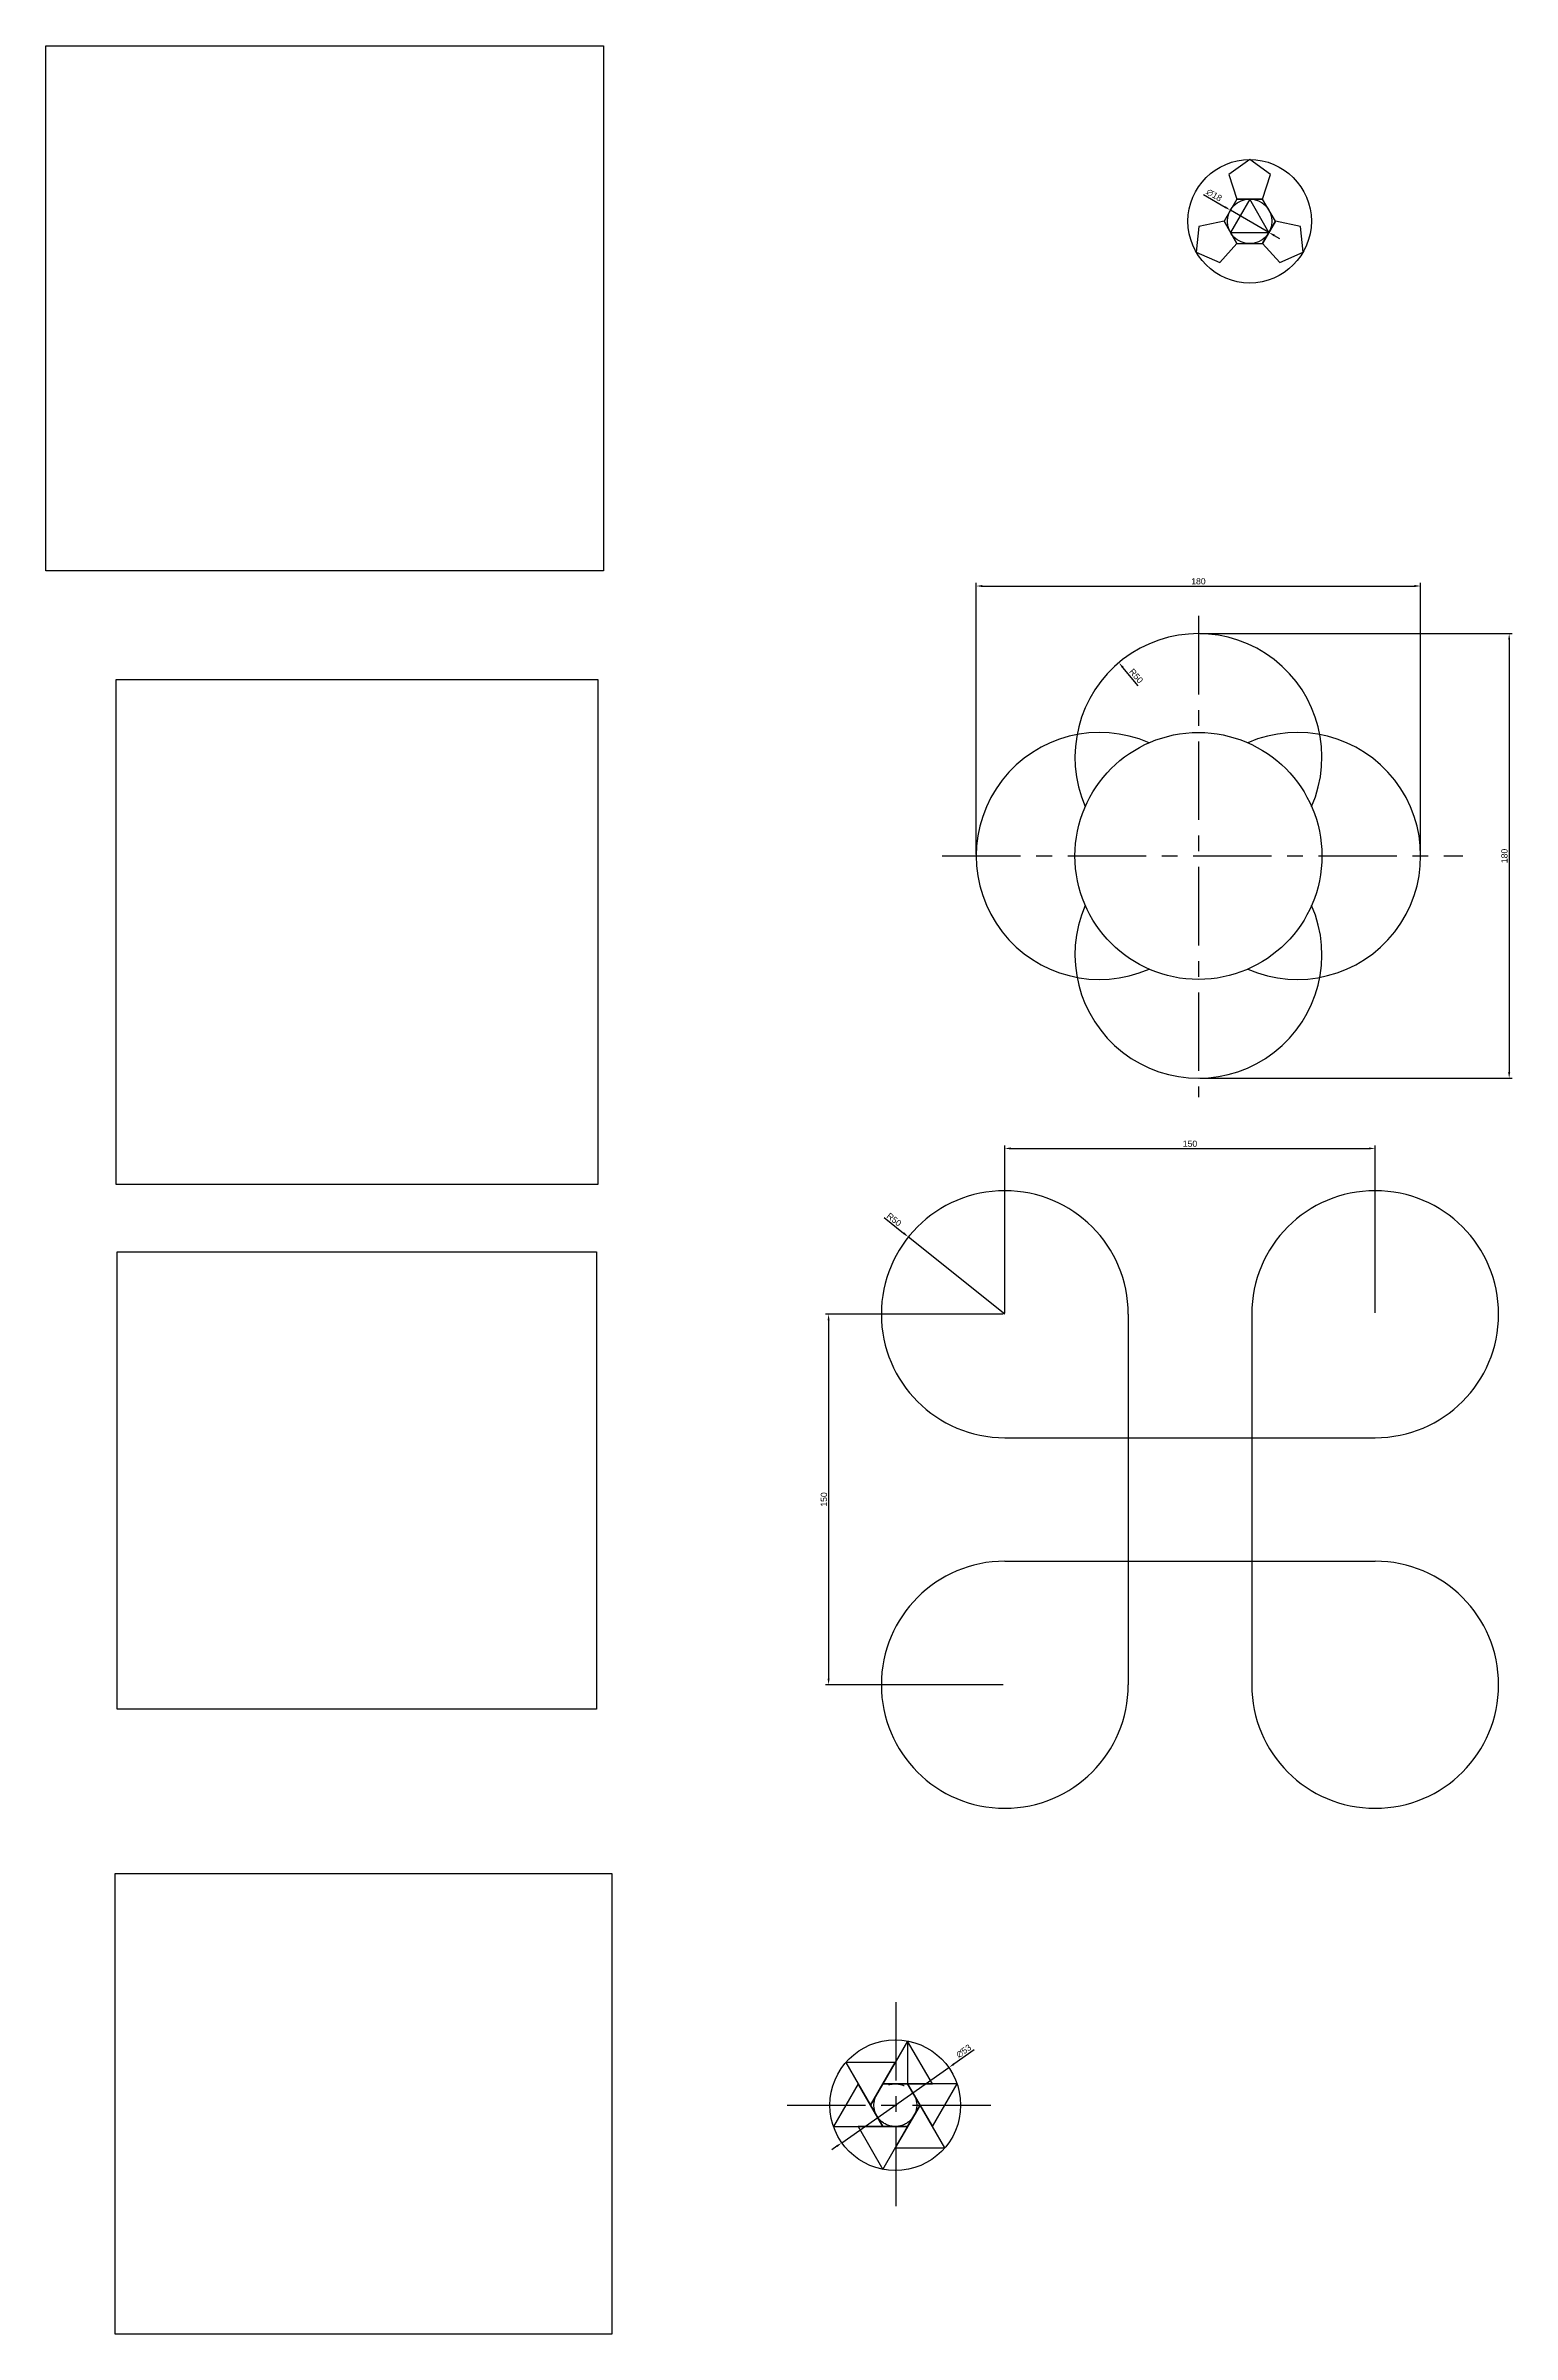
# Model space of a CAD drawing. Header units: millimetres. Extents: x 96 to 2102, y 1468 to 9975.
# Drawn here: x 96 to 690, y 8444 to 9370 of the extents above; entities that cross this region are included whole.
import ezdxf

# ---------------------------------------------------------------- set-up
doc = ezdxf.new("R2010")
doc.units = ezdxf.units.MM
doc.linetypes.add('CENTER', pattern=[50.8, 31.75, -6.35, 6.35, -6.35])
for name, color, linetype in [('中心线', 1, 'CENTER'), ('尺寸线', 5, 'Continuous'), ('标题栏', 7, 'Continuous')]:
    doc.layers.add(name, color=color, linetype=linetype)
doc.layers.add('可见的轮廓线', color=3, linetype='Continuous', lineweight=30)
doc.styles.get("Standard").update_dxf_attribs({"font": 'arial.ttf'})
doc.dimstyles.new('ISO-25', dxfattribs={"dimtxt": 2.5, "dimasz": 2.5, "dimexe": 1.25, "dimexo": 0.625, "dimtad": 1, "dimdec": 0, "dimtxsty": 'Standard', "dimcen": 2.5, "dimadec": 0, "dimazin": 0, "dimtfac": 1, "dimtdec": 0, "dimtmove": 0, "dimatfit": 3, "dimfxl": 1, "dimarcsym": 0})
picture_1 = doc.add_image_def('image6.jpg', size_in_pixel=(360, 334))
picture_2 = doc.add_image_def('image7.jpg', size_in_pixel=(688, 656))
picture_3 = doc.add_image_def('image8.jpg', size_in_pixel=(588, 616))
picture_4 = doc.add_image_def('image9.jpg', size_in_pixel=(528, 497))

msp = doc.modelspace()

# ---------------------------------------------------------------- blocks, each defined once
blk = doc.blocks.new('*D17')
at = {"layer": 'Defpoints', "color": 0, "transparency": 16777216}
for p in [(575.82, 9303.91), (591.41, 9294.91)]:
    blk.add_point(p, dxfattribs=at)
at = {"layer": '尺寸线', "color": 0, "lineweight": -2, "transparency": 16777216}
for p, q in [((564.94, 9310.19), (573.65, 9305.16)), ((591.41, 9294.91), (575.82, 9303.91)), ((593.57, 9293.66), (595.74, 9292.41))]:
    blk.add_line(p, q, dxfattribs=at)
at = {"layer": '尺寸线', "color": 0, "transparency": 16777216}
for points in [[(573.86, 9305.52), (573.44, 9304.8), (575.82, 9303.91)], [(593.78, 9294.02), (593.36, 9293.3), (591.41, 9294.91)]]:
    blk.add_solid(points, dxfattribs=at)
at = {"layer": '尺寸线', "color": 0, "transparency": 16777216, "insert": (569.2, 9310), "char_height": 2.5, "attachment_point": 5, "rotation": 330}
blk.add_mtext('∅18', dxfattribs=at)
blk = doc.blocks.new('*D18')
at = {"layer": 'Defpoints', "color": 0, "transparency": 16777216}
for p in [(530.63, 9120.7), (562.85, 9082.47)]:
    blk.add_point(p, dxfattribs=at)
at = {"layer": '尺寸线', "color": 0, "lineweight": -2, "transparency": 16777216}
blk.add_line((538.5, 9111.36), (532.24, 9118.79), dxfattribs=at)
at = {"layer": '尺寸线', "color": 0, "transparency": 16777216}
blk.add_solid([(532.56, 9119.06), (531.92, 9118.52), (530.63, 9120.7)], dxfattribs=at)
at = {"layer": '尺寸线', "color": 0, "transparency": 16777216, "insert": (537.63, 9115.35), "char_height": 2.5, "attachment_point": 5, "rotation": 310.12347}
blk.add_mtext('R50', dxfattribs=at)
blk = doc.blocks.new('*D19')
at = {"layer": 'Defpoints', "color": 0, "transparency": 16777216}
for p in [(652.85, 9151.75), (472.85, 9042.47), (652.85, 9042.47)]:
    blk.add_point(p, dxfattribs=at)
at = {"layer": '尺寸线', "color": 0, "lineweight": -2, "transparency": 16777216}
for p, q in [((472.85, 9043.1), (472.85, 9153)), ((475.35, 9151.75), (650.35, 9151.75)), ((652.85, 9043.1), (652.85, 9153))]:
    blk.add_line(p, q, dxfattribs=at)
at = {"layer": '尺寸线', "color": 0, "transparency": 16777216}
for points in [[(475.35, 9152.17), (475.35, 9151.34), (472.85, 9151.75)], [(650.35, 9152.17), (650.35, 9151.34), (652.85, 9151.75)]]:
    blk.add_solid(points, dxfattribs=at)
at = {"layer": '尺寸线', "color": 0, "transparency": 16777216, "insert": (562.85, 9153.65), "char_height": 2.5, "attachment_point": 5}
blk.add_mtext('180', dxfattribs=at)
blk = doc.blocks.new('*D20')
at = {"layer": 'Defpoints', "color": 0, "transparency": 16777216}
for p in [(562.85, 9132.47), (562.85, 8952.47), (688.69, 8952.47)]:
    blk.add_point(p, dxfattribs=at)
at = {"layer": '尺寸线', "color": 0, "lineweight": -2, "transparency": 16777216}
for p, q in [((563.47, 9132.47), (689.94, 9132.47)), ((688.69, 9129.97), (688.69, 8954.97)), ((563.47, 8952.47), (689.94, 8952.47))]:
    blk.add_line(p, q, dxfattribs=at)
at = {"layer": '尺寸线', "color": 0, "transparency": 16777216}
for points in [[(688.28, 9129.97), (689.11, 9129.97), (688.69, 9132.47)], [(688.28, 8954.97), (689.11, 8954.97), (688.69, 8952.47)]]:
    blk.add_solid(points, dxfattribs=at)
at = {"layer": '尺寸线', "color": 0, "transparency": 16777216, "insert": (686.79, 9042.47), "char_height": 2.5, "attachment_point": 5, "rotation": 90}
blk.add_mtext('180', dxfattribs=at)
blk = doc.blocks.new('*D21')
at = {"layer": 'Defpoints', "color": 0, "transparency": 16777216}
for p in [(634.43, 8924.07), (484.43, 8856.96), (634.43, 8856.96)]:
    blk.add_point(p, dxfattribs=at)
at = {"layer": '尺寸线', "color": 0, "lineweight": -2, "transparency": 16777216}
for p, q in [((484.43, 8857.58), (484.43, 8925.32)), ((486.93, 8924.07), (631.93, 8924.07)), ((634.43, 8857.58), (634.43, 8925.32))]:
    blk.add_line(p, q, dxfattribs=at)
at = {"layer": '尺寸线', "color": 0, "transparency": 16777216}
for points in [[(486.93, 8924.48), (486.93, 8923.65), (484.43, 8924.07)], [(631.93, 8924.48), (631.93, 8923.65), (634.43, 8924.07)]]:
    blk.add_solid(points, dxfattribs=at)
at = {"layer": '尺寸线', "color": 0, "transparency": 16777216, "insert": (559.43, 8925.97), "char_height": 2.5, "attachment_point": 5}
blk.add_mtext('150', dxfattribs=at)
blk = doc.blocks.new('*D22')
at = {"layer": 'Defpoints', "color": 0, "transparency": 16777216}
for p in [(484.43, 8856.96), (413.07, 8706.96), (484.43, 8706.96)]:
    blk.add_point(p, dxfattribs=at)
at = {"layer": '尺寸线', "color": 0, "lineweight": -2, "transparency": 16777216}
for p, q in [((483.81, 8856.96), (411.82, 8856.96)), ((413.07, 8854.46), (413.07, 8709.46)), ((483.81, 8706.96), (411.82, 8706.96))]:
    blk.add_line(p, q, dxfattribs=at)
at = {"layer": '尺寸线', "color": 0, "transparency": 16777216}
for points in [[(412.65, 8854.46), (413.48, 8854.46), (413.07, 8856.96)], [(412.65, 8709.46), (413.48, 8709.46), (413.07, 8706.96)]]:
    blk.add_solid(points, dxfattribs=at)
at = {"layer": '尺寸线', "color": 0, "transparency": 16777216, "insert": (411.17, 8781.96), "char_height": 2.5, "attachment_point": 5, "rotation": 90}
blk.add_mtext('150', dxfattribs=at)
blk = doc.blocks.new('*D23')
at = {"layer": 'Defpoints', "color": 0, "transparency": 16777216}
for p in [(445.4, 8888.21), (484.43, 8856.96)]:
    blk.add_point(p, dxfattribs=at)
at = {"layer": '尺寸线', "color": 0, "lineweight": -2, "transparency": 16777216}
for p, q in [((435.61, 8896.05), (443.45, 8889.77)), ((484.43, 8856.96), (445.4, 8888.21))]:
    blk.add_line(p, q, dxfattribs=at)
at = {"layer": '尺寸线', "color": 0, "transparency": 16777216}
blk.add_solid([(443.71, 8890.1), (443.19, 8889.45), (445.4, 8888.21)], dxfattribs=at)
at = {"layer": '尺寸线', "color": 0, "transparency": 16777216, "insert": (439.61, 8895.28), "char_height": 2.5, "attachment_point": 5, "rotation": 321.31773}
blk.add_mtext('R50', dxfattribs=at)
blk = doc.blocks.new('*D24')
at = {"layer": 'Defpoints', "color": 0, "transparency": 16777216}
for p in [(461.74, 8551.96), (418.43, 8521.55)]:
    blk.add_point(p, dxfattribs=at)
at = {"layer": '尺寸线', "color": 0, "lineweight": -2, "transparency": 16777216}
for p, q in [((418.43, 8521.55), (461.74, 8551.96)), ((472.01, 8559.17), (463.78, 8553.39)), ((416.39, 8520.11), (414.34, 8518.67))]:
    blk.add_line(p, q, dxfattribs=at)
at = {"layer": '尺寸线', "color": 0, "transparency": 16777216}
for points in [[(463.54, 8553.73), (464.02, 8553.05), (461.74, 8551.96)], [(416.15, 8520.45), (416.63, 8519.77), (418.43, 8521.55)]]:
    blk.add_solid(points, dxfattribs=at)
at = {"layer": '尺寸线', "color": 0, "transparency": 16777216, "insert": (467.79, 8558.61), "char_height": 2.5, "attachment_point": 5, "rotation": 35.07959}
blk.add_mtext('∅53', dxfattribs=at)

# ---------------------------------------------------------------- dimensions: what is measured, and where the dimension line sits
at = {"layer": '尺寸线'}
for p1, p2, picture, middle in [((591.41, 9294.91), (575.82, 9303.91), '*D17', (569.2, 9310)), ((418.43, 8521.55), (461.74, 8551.96), '*D24', (467.79, 8558.61))]:
    dim = msp.add_diameter_dim_2p(p1=p1, p2=p2, dimstyle='ISO-25', dxfattribs=at)
    dim.commit()
    dim.dimension.update_dxf_attribs({"geometry": picture, "text_midpoint": middle})
for base, p1, p2, picture, middle in [((652.85, 9151.75), (472.85, 9042.47), (652.85, 9042.47), '*D19', (562.85, 9153.65)), ((634.43, 8924.07), (484.43, 8856.96), (634.43, 8856.96), '*D21', (559.43, 8925.97))]:
    dim = msp.add_linear_dim(base=base, p1=p1, p2=p2, dimstyle='ISO-25', dxfattribs=at)
    dim.commit()
    dim.dimension.update_dxf_attribs({"geometry": picture, "text_midpoint": middle})
for base, p1, p2, picture, middle in [((688.69, 8952.47), (562.85, 9132.47), (562.85, 8952.47), '*D20', (686.79, 9042.47)), ((413.07, 8706.96), (484.43, 8856.96), (484.43, 8706.96), '*D22', (411.17, 8781.96))]:
    dim = msp.add_linear_dim(base=base, p1=p1, p2=p2, angle=90, dimstyle='ISO-25', dxfattribs=at)
    dim.commit()
    dim.dimension.update_dxf_attribs({"geometry": picture, "text_midpoint": middle})
for center, mpoint, picture, middle in [((562.85, 9082.47), (530.63, 9120.7), '*D18', (536.17, 9114.12)), ((484.43, 8856.96), (445.4, 8888.21), '*D23', (438.42, 8893.79))]:
    dim = msp.add_radius_dim(center=center, mpoint=mpoint, dimstyle='ISO-25', dxfattribs=at)
    dim.commit()
    dim.dimension.update_dxf_attribs({"geometry": picture, "text_midpoint": middle, "dimtype": 164})

# ---------------------------------------------------------------- linework, layer by layer
at = {"layer": '中心线'}
for p, q in [((562.85, 9139.64), (562.85, 8944.85)), ((459.1, 9042.47), (669.92, 9042.47)), ((440.29, 8578.46), (440.29, 8492.34)), ((445.09, 8562.73), (445.09, 8545.41)), ((396.23, 8536.75), (484.34, 8536.75))]:
    msp.add_line(p, q, dxfattribs=at)
msp.add_circle((440.09, 8536.75), 8.66, dxfattribs=at)
at = {"layer": '可见的轮廓线'}
for p, q in [((534.43, 8856.96), (534.43, 8706.96)), ((584.43, 8856.96), (584.43, 8706.96)), ((484.43, 8806.96), (634.43, 8806.96)), ((484.43, 8756.96), (634.43, 8756.96)), ((445.09, 8562.73), (435.09, 8545.41)), ((455.09, 8545.41), (445.09, 8562.73)), ((440.09, 8554.07), (420.09, 8554.07)), ((420.09, 8554.07), (430.09, 8536.75)), ((430.09, 8536.75), (440.09, 8554.07)), ((425.09, 8545.41), (415.09, 8528.09)), ((435.09, 8528.09), (425.09, 8545.41)), ((435.09, 8545.41), (455.09, 8545.41)), ((445.09, 8545.41), (455.09, 8528.09)), ((465.09, 8545.41), (445.09, 8545.41)), ((455.09, 8528.09), (465.09, 8545.41)), ((450.09, 8536.75), (440.09, 8519.43)), ((460.09, 8519.43), (450.09, 8536.75)), ((415.09, 8528.09), (435.09, 8528.09)), ((445.09, 8528.09), (425.09, 8528.09)), ((425.09, 8528.09), (435.09, 8510.77)), ((435.09, 8510.77), (445.09, 8528.09)), ((440.09, 8519.43), (460.09, 8519.43))]:
    msp.add_line(p, q, dxfattribs=at)
for points in [[(578.41, 9308.41), (588.81, 9308.41), (592.02, 9318.29), (583.61, 9324.4), (575.2, 9318.29)], [(578.41, 9308.41), (573.22, 9299.41), (578.41, 9290.41), (588.81, 9290.41), (594, 9299.41), (588.81, 9308.41)], [(583.61, 9308.41), (575.82, 9294.91), (591.41, 9294.91)], [(578.41, 9290.41), (573.22, 9299.41), (563.05, 9297.25), (561.97, 9286.91), (571.46, 9282.69)], [(594, 9299.41), (588.81, 9290.41), (595.76, 9282.69), (605.25, 9286.91), (604.17, 9297.25)], [(435.09, 8545.41), (430.09, 8536.75), (435.09, 8528.09), (445.09, 8528.09), (450.09, 8536.75), (445.09, 8545.41)]]:
    msp.add_lwpolyline(points, close=True, dxfattribs=at)
for centre, radius in [((583.61, 9299.41), 24.99), ((583.61, 9299.41), 9), ((440.09, 8536.75), 26.46)]:
    msp.add_circle(centre, radius, dxfattribs=at)
for centre, start, end in [((484.43, 8856.96), 0, 270), ((634.43, 8856.96), 270, 180), ((484.43, 8706.96), 90, 0), ((634.43, 8706.96), 180, 90)]:
    msp.add_arc(centre, 50, start, end, dxfattribs=at)
at = {"layer": '标题栏'}
msp.add_circle((562.85, 9042.47), 50, dxfattribs=at)
for centre, start, end in [((562.85, 9082.47), 336.42182, 203.57818), ((522.85, 9042.47), 66.42182, 293.57818), ((602.85, 9042.47), 246.42182, 113.57818), ((562.85, 9002.47), 156.42182, 23.57818)]:
    msp.add_arc(centre, 50, start, end, dxfattribs=at)

msp.set_redraw_order([(e.dxf.handle, doc.entitydb.next_handle()) for e in msp.query("TEXT MTEXT ATTDEF DIMENSION ARC_DIMENSION")])  # texts and dimensions are drawn at this point

# ---------------------------------------------------------------- pictures from other files: only their frames are drawn
at = {"layer": '标题栏'}
image = msp.add_image(picture_4, insert=(96.02, 9157.88), size_in_units=(225.85, 212.59), dxfattribs=at)
image.dxf.flags = 7
image = msp.add_image(picture_3, insert=(124.48, 8909.43), size_in_units=(195.13, 204.42), dxfattribs=at)
image.dxf.flags = 7
image = msp.add_image(picture_2, insert=(124.88, 8697.08), size_in_units=(194.17, 185.14), dxfattribs=at)
image.dxf.flags = 7
image = msp.add_image(picture_1, insert=(124.19, 8444.02), size_in_units=(201.11, 186.58), dxfattribs=at)
image.dxf.flags = 7

doc.saveas('drawing.dxf')
